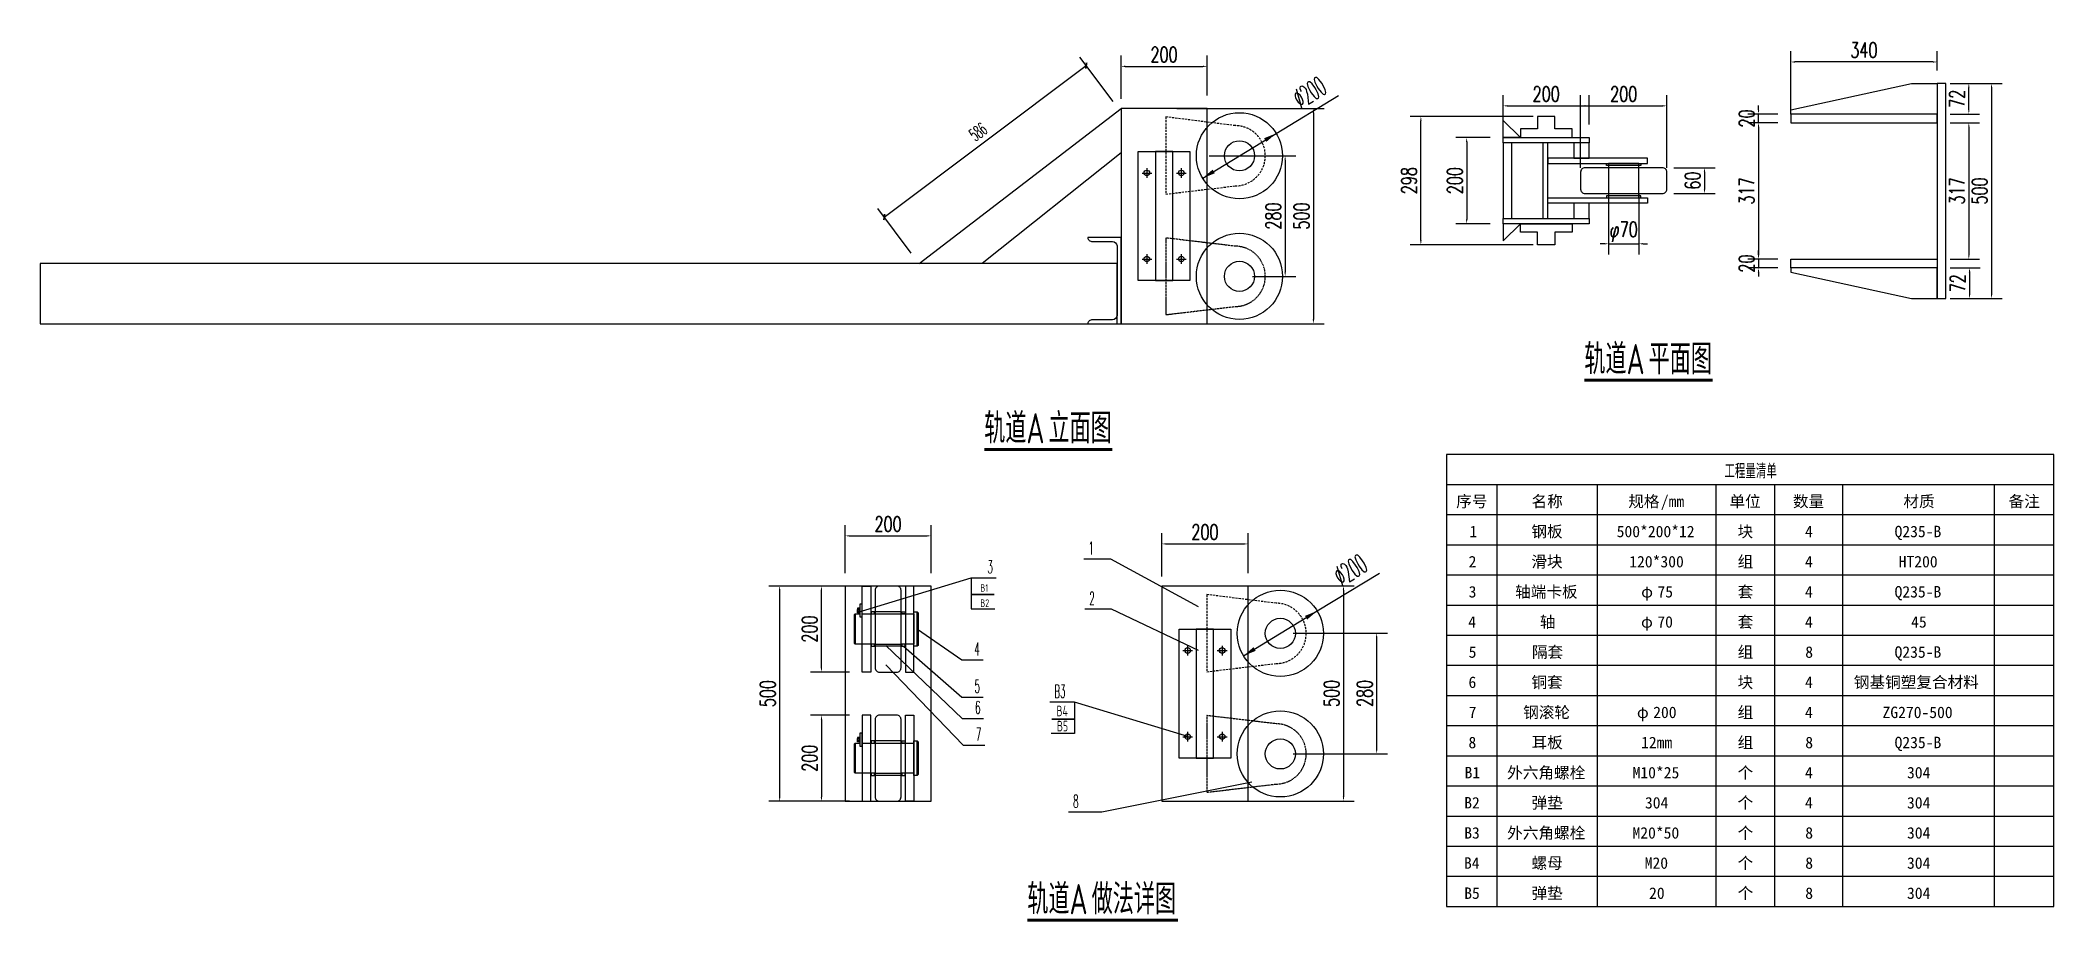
# Model space of a CAD drawing. Header units: millimetres. Extents: x -1443632 to -1307761, y 1430256 to 1527696.
# Drawn here: x -1432321 to -1427647, y 1506245 to 1508292 of the extents above; entities that cross this region are included whole.
import ezdxf

# ---------------------------------------------------------------- set-up
doc = ezdxf.new("R2010")
doc.units = ezdxf.units.MM
doc.header["$LTSCALE"] = 10
doc.linetypes.add('DASH', pattern=[0.35, 0.25, -0.1])
doc.linetypes.add('DASHED', pattern=[0.75, 0.5, -0.25])
doc.layers.get('0').update_dxf_attribs({"linetype": 'CONTINUOUS'})
doc.layers.get('DEFPOINTS').update_dxf_attribs({"linetype": 'CONTINUOUS'})
for name, color, linetype in [('PUB_DIM', 3, 'CONTINUOUS'), ('PUB_TEXT', 7, 'CONTINUOUS'), ('W-STEEL_FRAME钢架', 3, 'CONTINUOUS'), ('W-STEEL_KEEL钢龙骨', 5, 'CONTINUOUS'), ('W-WOOD_FLOOR木地板', 30, 'CONTINUOUS'), ('WALL', 9, 'CONTINUOUS'), ('景-通用-文字', 7, 'CONTINUOUS'), ('钢', 172, 'CONTINUOUS')]:
    doc.layers.add(name, color=color, linetype=linetype)
doc.styles.add('_TCH_DIM', font='SIMPLEX.shx', dxfattribs={"width": 0.7, "bigfont": 'GBCBIG.shx'})
doc.styles.add('_TCH_DIM_T3', font='SIMPLEX.shx', dxfattribs={"width": 0.494118, "bigfont": 'GBCBIG.shx'})
doc.styles.add('_TCH_TAB', font='SIMPLEX', dxfattribs={"bigfont": 'GBCBIG'})
doc.styles.get("Standard").update_dxf_attribs({"font": 'tssdeng.shx', "width": 0.7, "bigfont": 'hztxt.shx'})
doc.styles.add('STANDARD_T3', font='simplex.shx', dxfattribs={"width": 0.7, "bigfont": 'gbcbig.shx'})
doc.styles.add('图框', font='')
doc.styles.get('图框').set_extended_font_data('SimSun')
doc.dimstyles.new('_TCH_ARCH&&10', dxfattribs={"dimtxt": 29.75, "dimasz": 10, "dimexe": 25, "dimexo": 30, "dimgap": 12.625, "dimtad": 1, "dimdec": 0, "dimzin": 0, "dimdsep": 46, "dimtxsty": '_TCH_DIM_T3', "dimblk": 'ARCHTICK', "dimcen": 0.09, "dimclrt": 7, "dimazin": 2, "dimtfac": 1, "dimtdec": 0, "dimtix": 1, "dimtmove": 2, "dimatfit": 3, "dimfxl": 0, "dimtolj": 1, "dimtzin": 0, "dimarcsym": 0})
doc.dimstyles.new('W&&10', dxfattribs={"dimtxt": 35, "dimasz": 10, "dimexe": 25, "dimexo": 30, "dimgap": 10, "dimtad": 1, "dimdec": 0, "dimzin": 0, "dimdsep": 46, "dimtxsty": 'STANDARD_T3', "dimcen": 0.09, "dimclrd": 1, "dimclre": 1, "dimclrt": 7, "dimazin": 2, "dimtfac": 1, "dimtdec": 0, "dimtix": 1, "dimtmove": 2, "dimatfit": 3, "dimfxl": 0, "dimtolj": 1, "dimtzin": 0, "dimarcsym": 0})

msp = doc.modelspace()

# ---------------------------------------------------------------- texts
at = {"layer": 'PUB_TEXT', "color": 7, "width": 0.7}
for s, p in [('轨道', (-1428736.7, 1507516.7)), ('A', (-1428638.7, 1507516.7)), ('平面图', (-1428587.4, 1507516.7)), ('轨道', (-1430130, 1507356.2)), ('A', (-1430032, 1507356.2)), ('立面图', (-1429980.7, 1507356.2)), ('轨道', (-1430029.9, 1506262.5)), ('A', (-1429931.9, 1506262.5)), ('做法详图', (-1429880.5, 1506262.5))]:
    msp.add_text(s, height=70, dxfattribs=at).set_placement(p)
at = {"layer": 'PUB_TEXT', "color": 7, "style": '_TCH_DIM', "width": 0.494118}
for s, p in [('1', (-1429887.9, 1507097.8)), ('2', (-1429886, 1506981.4)), ('4', (-1430153.1, 1506863.5)), ('5', (-1430152.4, 1506776.9)), ('6', (-1430151.2, 1506727.9)), ('7', (-1430149.2, 1506665.7)), ('8', (-1429923.6, 1506510))]:
    msp.add_text(s, height=29.8, dxfattribs=at).set_placement(p)
at = {"layer": 'W-WOOD_FLOOR木地板', "color": 7, "style": '_TCH_DIM', "width": 0.494118}
for p in [(-1429395.3, 1508132.8), (-1429300.4, 1507023.5)]:
    msp.add_text('%%c200', height=44.62, rotation=31.3485, dxfattribs=at).set_placement(p)
at = {"layer": '景-通用-文字'}
for s, height, style, p in [('工程量清单', 33.76, '_TCH_TAB', (-1428411.4, 1507274.6)), ('序号', 26.58, '图框', (-1429034.1, 1507208.1)), ('名称', 26.58, '图框', (-1428859.3, 1507208.1)), ('规格', 26.58, '图框', (-1428634.8, 1507208.1)), ('/mm', 26.58, '图框', (-1428559.2, 1507208.1)), ('单位', 26.58, '图框', (-1428399.7, 1507208.1)), ('数量', 26.58, '图框', (-1428252.4, 1507208.1)), ('材质', 26.58, '图框', (-1427995.9, 1507208.1)), ('备注', 26.58, '图框', (-1427751.9, 1507208.1)), ('1', 26.6, '图框', (-1429003.5, 1507138.1)), ('钢板', 26.58, '图框', (-1428859.7, 1507138.1)), ('500*200*12', 26.58, '图框', (-1428661.6, 1507138.1)), ('块', 26.6, '图框', (-1428381, 1507138.1)), ('4', 26.6, '图框', (-1428224.4, 1507138.1)), ('Q235-B', 26.58, '图框', (-1428016.5, 1507138.1)), ('2', 26.6, '图框', (-1429005.4, 1507068.1)), ('滑块', 26.58, '图框', (-1428859.7, 1507068.1)), ('120*300', 26.58, '图框', (-1428632.4, 1507068.1)), ('组', 26.6, '图框', (-1428380.8, 1507068.1)), ('4', 26.6, '图框', (-1428224.4, 1507068.1)), ('HT200', 26.58, '图框', (-1428006.9, 1507068.1)), ('3', 26.6, '图框', (-1429005.3, 1506998.1)), ('轴端卡板', 26.58, '图框', (-1428897.4, 1506998.1)), ('φ', 26.6, '图框', (-1428604.8, 1506998.1)), ('75', 26.58, '图框', (-1428567, 1506998.1)), ('套', 26.6, '图框', (-1428380.7, 1506998.1)), ('4', 26.6, '图框', (-1428224.4, 1506998.1)), ('Q235-B', 26.58, '图框', (-1428016.5, 1506998.1)), ('4', 26.6, '图框', (-1429006.3, 1506928.1)), ('轴', 26.6, '图框', (-1428840.1, 1506928.1)), ('φ', 26.6, '图框', (-1428605.1, 1506928.1)), ('70', 26.58, '图框', (-1428567.2, 1506928.1)), ('套', 26.6, '图框', (-1428380.7, 1506928.1)), ('4', 26.6, '图框', (-1428224.4, 1506928.1)), ('45', 26.58, '图框', (-1427978.1, 1506928.1)), ('5', 26.6, '图框', (-1429005.3, 1506858.1)), ('隔套', 26.58, '图框', (-1428858.4, 1506858.1)), ('组', 26.6, '图框', (-1428380.8, 1506858.1)), ('8', 26.6, '图框', (-1428223.8, 1506858.1)), ('Q235-B', 26.58, '图框', (-1428016.5, 1506858.1)), ('6', 26.6, '图框', (-1429005.7, 1506788.1)), ('铜套', 26.58, '图框', (-1428859.5, 1506788.1)), ('块', 26.6, '图框', (-1428381, 1506788.1)), ('4', 26.6, '图框', (-1428224.4, 1506788.1)), ('钢基铜塑复合材料', 26.58, '图框', (-1428111, 1506788.1)), ('7', 26.6, '图框', (-1429005.3, 1506718.1)), ('钢滚轮', 26.58, '图框', (-1428878.7, 1506718.1)), ('φ', 26.6, '图框', (-1428614.7, 1506718.1)), ('200', 26.58, '图框', (-1428576.9, 1506718.1)), ('组', 26.6, '图框', (-1428380.8, 1506718.1)), ('4', 26.6, '图框', (-1428224.4, 1506718.1)), ('ZG270-500', 26.58, '图框', (-1428044.4, 1506718.1)), ('8', 26.6, '图框', (-1429005.7, 1506648.1)), ('耳板', 26.58, '图框', (-1428859.4, 1506648.1)), ('12mm', 26.58, '图框', (-1428605, 1506648.1)), ('组', 26.6, '图框', (-1428380.8, 1506648.1)), ('8', 26.6, '图框', (-1428223.8, 1506648.1)), ('Q235-B', 26.58, '图框', (-1428016.5, 1506648.1)), ('B1', 26.58, '图框', (-1429014.8, 1506578.1)), ('外六角螺栓', 26.58, '图框', (-1428915.9, 1506578.1)), ('M10*25', 26.58, '图框', (-1428624.7, 1506578.1)), ('个', 26.6, '图框', (-1428380.9, 1506578.1)), ('4', 26.6, '图框', (-1428224.4, 1506578.1)), ('304', 26.58, '图框', (-1427987.6, 1506578.1)), ('B2', 26.58, '图框', (-1429015.6, 1506508.1)), ('弹垫', 26.58, '图框', (-1428859.2, 1506508.1)), ('304', 26.58, '图框', (-1428596, 1506508.1)), ('个', 26.6, '图框', (-1428380.9, 1506508.1)), ('4', 26.6, '图框', (-1428224.4, 1506508.1)), ('304', 26.58, '图框', (-1427987.6, 1506508.1)), ('B3', 26.58, '图框', (-1429015.6, 1506438.1)), ('外六角螺栓', 26.58, '图框', (-1428915.9, 1506438.1)), ('M20*50', 26.58, '图框', (-1428624.9, 1506438.1)), ('个', 26.6, '图框', (-1428380.9, 1506438.1)), ('8', 26.6, '图框', (-1428223.8, 1506438.1)), ('304', 26.58, '图框', (-1427987.6, 1506438.1)), ('B4', 26.58, '图框', (-1429016.1, 1506368.1)), ('螺母', 26.58, '图框', (-1428859.3, 1506368.1)), ('M20', 26.58, '图框', (-1428596.6, 1506368.1)), ('个', 26.6, '图框', (-1428380.9, 1506368.1)), ('8', 26.6, '图框', (-1428223.8, 1506368.1)), ('304', 26.58, '图框', (-1427987.6, 1506368.1)), ('B5', 26.58, '图框', (-1429015.6, 1506298.1)), ('弹垫', 26.58, '图框', (-1428859.2, 1506298.1)), ('20', 26.58, '图框', (-1428586.4, 1506298.1)), ('个', 26.6, '图框', (-1428380.9, 1506298.1)), ('8', 26.6, '图框', (-1428223.8, 1506298.1)), ('304', 26.58, '图框', (-1427987.6, 1506298.1))]:
    msp.add_text(s, height=height, dxfattribs=dict(at, style=style)).set_placement(p)

# ---------------------------------------------------------------- blocks, each defined once
blk = doc.blocks.new('*D657')
at = {"layer": 'DEFPOINTS', "color": 0, "transparency": 16777216}
for p in [(-1429612.4, 1508231.7), (-1429812.4, 1508125.9), (-1429612.4, 1508134)]:
    blk.add_point(p, dxfattribs=at)
at = {"layer": 'PUB_DIM', "color": 1, "lineweight": -2, "transparency": 16777216}
for p, q in [((-1429812.4, 1508155.9), (-1429812.4, 1508256.7)), ((-1429802.4, 1508231.7), (-1429622.4, 1508231.7)), ((-1429612.4, 1508164), (-1429612.4, 1508256.7))]:
    blk.add_line(p, q, dxfattribs=at)
at = {"layer": 'PUB_DIM', "color": 1, "transparency": 16777216}
for points in [[(-1429802.4, 1508233.4), (-1429802.4, 1508230.1), (-1429812.4, 1508231.7)], [(-1429622.4, 1508233.4), (-1429622.4, 1508230.1), (-1429612.4, 1508231.7)]]:
    blk.add_solid(points, dxfattribs=at)
at = {"layer": 'PUB_DIM', "color": 7, "transparency": 16777216, "insert": (-1429712.4, 1508259.2), "char_height": 35, "attachment_point": 5, "style": 'STANDARD_T3'}
blk.add_mtext('\\A1;200', dxfattribs=at)
blk = doc.blocks.new('*D553')
at = {"layer": 'DEFPOINTS', "color": 0, "transparency": 16777216}
for p in [(-1429712.4, 1508134), (-1429712.4, 1507634), (-1429365.8, 1507634)]:
    blk.add_point(p, dxfattribs=at)
at = {"layer": 'PUB_DIM', "color": 1, "lineweight": -2, "transparency": 16777216}
for p, q in [((-1429682.4, 1508134), (-1429340.8, 1508134)), ((-1429365.8, 1508124), (-1429365.8, 1507644)), ((-1429682.4, 1507634), (-1429340.8, 1507634))]:
    blk.add_line(p, q, dxfattribs=at)
at = {"layer": 'PUB_DIM', "color": 1, "transparency": 16777216}
for points in [[(-1429367.4, 1508124), (-1429364.1, 1508124), (-1429365.8, 1508134)], [(-1429367.4, 1507644), (-1429364.1, 1507644), (-1429365.8, 1507634)]]:
    blk.add_solid(points, dxfattribs=at)
at = {"layer": 'PUB_DIM', "color": 7, "transparency": 16777216, "insert": (-1429393.3, 1507884), "char_height": 35, "attachment_point": 5, "rotation": 90, "style": 'STANDARD_T3'}
blk.add_mtext('\\A1;500', dxfattribs=at)
blk = doc.blocks.new('*D554')
at = {"layer": 'DEFPOINTS', "color": 0, "transparency": 16777216}
for p in [(-1428725.3, 1508140), (-1428925.3, 1508066.3), (-1428725.3, 1508066.3)]:
    blk.add_point(p, dxfattribs=at)
at = {"layer": 'PUB_DIM', "color": 1, "lineweight": -2, "transparency": 16777216}
for p, q in [((-1428925.3, 1508096.3), (-1428925.3, 1508165)), ((-1428915.3, 1508140), (-1428735.3, 1508140)), ((-1428725.3, 1508096.3), (-1428725.3, 1508165))]:
    blk.add_line(p, q, dxfattribs=at)
at = {"layer": 'PUB_DIM', "color": 1, "transparency": 16777216}
for points in [[(-1428915.3, 1508141.7), (-1428915.3, 1508138.3), (-1428925.3, 1508140)], [(-1428735.3, 1508141.7), (-1428735.3, 1508138.3), (-1428725.3, 1508140)]]:
    blk.add_solid(points, dxfattribs=at)
at = {"layer": 'PUB_DIM', "color": 7, "transparency": 16777216, "insert": (-1428825.3, 1508167.5), "char_height": 35, "attachment_point": 5, "style": 'STANDARD_T3'}
blk.add_mtext('\\A1;200', dxfattribs=at)
blk = doc.blocks.new('*D555')
at = {"layer": 'DEFPOINTS', "color": 0, "transparency": 16777216}
for p in [(-1428925.3, 1508066.3), (-1429009.9, 1507866.3), (-1428925.3, 1507866.3)]:
    blk.add_point(p, dxfattribs=at)
at = {"layer": 'PUB_DIM', "color": 1, "lineweight": -2, "transparency": 16777216}
for p, q in [((-1428955.3, 1508066.3), (-1429034.9, 1508066.3)), ((-1429009.9, 1508056.3), (-1429009.9, 1507876.3)), ((-1428955.3, 1507866.3), (-1429034.9, 1507866.3))]:
    blk.add_line(p, q, dxfattribs=at)
at = {"layer": 'PUB_DIM', "color": 1, "transparency": 16777216}
for points in [[(-1429011.6, 1508056.3), (-1429008.3, 1508056.3), (-1429009.9, 1508066.3)], [(-1429011.6, 1507876.3), (-1429008.3, 1507876.3), (-1429009.9, 1507866.3)]]:
    blk.add_solid(points, dxfattribs=at)
at = {"layer": 'PUB_DIM', "color": 7, "transparency": 16777216, "insert": (-1429037.4, 1507966.3), "char_height": 35, "attachment_point": 5, "rotation": 90, "style": 'STANDARD_T3'}
blk.add_mtext('\\A1;200', dxfattribs=at)
blk = doc.blocks.new('*D556')
at = {"layer": 'DEFPOINTS', "color": 0, "transparency": 16777216}
for p in [(-1428257.7, 1508100.7), (-1428332.4, 1507783.7), (-1428257.7, 1507783.7)]:
    blk.add_point(p, dxfattribs=at)
at = {"layer": 'PUB_DIM', "color": 1, "lineweight": -2, "transparency": 16777216}
for p, q in [((-1428287.7, 1508100.7), (-1428357.4, 1508100.7)), ((-1428332.4, 1508090.7), (-1428332.4, 1507793.7)), ((-1428287.7, 1507783.7), (-1428357.4, 1507783.7))]:
    blk.add_line(p, q, dxfattribs=at)
at = {"layer": 'PUB_DIM', "color": 1, "transparency": 16777216}
for points in [[(-1428334, 1508090.7), (-1428330.7, 1508090.7), (-1428332.4, 1508100.7)], [(-1428334, 1507793.7), (-1428330.7, 1507793.7), (-1428332.4, 1507783.7)]]:
    blk.add_solid(points, dxfattribs=at)
at = {"layer": 'PUB_DIM', "color": 7, "transparency": 16777216, "insert": (-1428359.9, 1507942.2), "char_height": 35, "attachment_point": 5, "rotation": 90, "style": 'STANDARD_T3'}
blk.add_mtext('\\A1;317', dxfattribs=at)
blk = doc.blocks.new('*D658')
at = {"layer": 'DEFPOINTS', "color": 0, "transparency": 16777216}
for p in [(-1427897.5, 1508192.2), (-1427907.5, 1507692.2), (-1427791.4, 1507692.2)]:
    blk.add_point(p, dxfattribs=at)
at = {"layer": 'PUB_DIM', "color": 1, "lineweight": -2, "transparency": 16777216}
for p, q in [((-1427867.5, 1508192.2), (-1427766.4, 1508192.2)), ((-1427791.4, 1508182.2), (-1427791.4, 1507702.2)), ((-1427877.5, 1507692.2), (-1427766.4, 1507692.2))]:
    blk.add_line(p, q, dxfattribs=at)
at = {"layer": 'PUB_DIM', "color": 1, "transparency": 16777216}
for points in [[(-1427793, 1508182.2), (-1427789.7, 1508182.2), (-1427791.4, 1508192.2)], [(-1427793, 1507702.2), (-1427789.7, 1507702.2), (-1427791.4, 1507692.2)]]:
    blk.add_solid(points, dxfattribs=at)
at = {"layer": 'PUB_DIM', "color": 7, "transparency": 16777216, "insert": (-1427818.9, 1507942.2), "char_height": 35, "attachment_point": 5, "rotation": 90, "style": 'STANDARD_T3'}
blk.add_mtext('\\A1;500', dxfattribs=at)
blk = doc.blocks.new('*D557')
at = {"layer": 'DEFPOINTS', "color": 0, "transparency": 16777216}
for p in [(-1428257.7, 1508241.9), (-1427917.5, 1508192.2), (-1428257.7, 1508100.7)]:
    blk.add_point(p, dxfattribs=at)
at = {"layer": 'PUB_DIM', "color": 1, "lineweight": -2, "transparency": 16777216}
for p, q in [((-1428257.7, 1508130.7), (-1428257.7, 1508266.9)), ((-1427917.5, 1508222.2), (-1427917.5, 1508266.9)), ((-1427927.5, 1508241.9), (-1428247.7, 1508241.9))]:
    blk.add_line(p, q, dxfattribs=at)
at = {"layer": 'PUB_DIM', "color": 1, "transparency": 16777216}
for points in [[(-1428247.7, 1508243.5), (-1428247.7, 1508240.2), (-1428257.7, 1508241.9)], [(-1427927.5, 1508243.5), (-1427927.5, 1508240.2), (-1427917.5, 1508241.9)]]:
    blk.add_solid(points, dxfattribs=at)
at = {"layer": 'PUB_DIM', "color": 7, "transparency": 16777216, "insert": (-1428087.6, 1508269.4), "char_height": 35, "attachment_point": 5, "style": 'STANDARD_T3'}
blk.add_mtext('\\A1;340', dxfattribs=at)
blk = doc.blocks.new('*D659')
at = {"layer": 'DEFPOINTS', "color": 0, "transparency": 16777216}
for p in [(-1428332.4, 1508120.7), (-1428257.7, 1508120.7), (-1428257.7, 1508100.7)]:
    blk.add_point(p, dxfattribs=at)
at = {"layer": 'PUB_DIM', "color": 1, "lineweight": -2, "transparency": 16777216}
for p, q in [((-1428332.4, 1508130.7), (-1428332.4, 1508140.7)), ((-1428287.7, 1508120.7), (-1428357.4, 1508120.7)), ((-1428287.7, 1508100.7), (-1428357.4, 1508100.7)), ((-1428332.4, 1508100.7), (-1428332.4, 1508120.7)), ((-1428332.4, 1508090.7), (-1428332.4, 1508080.7))]:
    blk.add_line(p, q, dxfattribs=at)
at = {"layer": 'PUB_DIM', "color": 1, "transparency": 16777216}
for points in [[(-1428334, 1508130.7), (-1428330.7, 1508130.7), (-1428332.4, 1508120.7)], [(-1428334, 1508090.7), (-1428330.7, 1508090.7), (-1428332.4, 1508100.7)]]:
    blk.add_solid(points, dxfattribs=at)
at = {"layer": 'PUB_DIM', "color": 7, "transparency": 16777216, "insert": (-1428359.9, 1508110.7), "char_height": 35, "attachment_point": 5, "rotation": 90, "style": 'STANDARD_T3'}
blk.add_mtext('\\A1;20', dxfattribs=at)
blk = doc.blocks.new('*D558')
at = {"layer": 'DEFPOINTS', "color": 0, "transparency": 16777216}
for p in [(-1428332.4, 1507763.7), (-1428257.7, 1507783.7), (-1428257.7, 1507763.7)]:
    blk.add_point(p, dxfattribs=at)
at = {"layer": 'PUB_DIM', "color": 1, "lineweight": -2, "transparency": 16777216}
for p, q in [((-1428332.4, 1507793.7), (-1428332.4, 1507803.7)), ((-1428287.7, 1507783.7), (-1428357.4, 1507783.7)), ((-1428287.7, 1507763.7), (-1428357.4, 1507763.7)), ((-1428332.4, 1507783.7), (-1428332.4, 1507763.7)), ((-1428332.4, 1507753.7), (-1428332.4, 1507743.7))]:
    blk.add_line(p, q, dxfattribs=at)
at = {"layer": 'PUB_DIM', "color": 1, "transparency": 16777216}
for points in [[(-1428334, 1507793.7), (-1428330.7, 1507793.7), (-1428332.4, 1507783.7)], [(-1428334, 1507753.7), (-1428330.7, 1507753.7), (-1428332.4, 1507763.7)]]:
    blk.add_solid(points, dxfattribs=at)
at = {"layer": 'PUB_DIM', "color": 7, "transparency": 16777216, "insert": (-1428359.9, 1507773.7), "char_height": 35, "attachment_point": 5, "rotation": 90, "style": 'STANDARD_T3'}
blk.add_mtext('\\A1;20', dxfattribs=at)
blk = doc.blocks.new('*D660')
at = {"layer": 'DEFPOINTS', "color": 0, "transparency": 16777216}
for p in [(-1428545.3, 1508140), (-1428745.3, 1507966.3), (-1428545.3, 1507966.3)]:
    blk.add_point(p, dxfattribs=at)
at = {"layer": 'PUB_DIM', "color": 1, "lineweight": -2, "transparency": 16777216}
for p, q in [((-1428745.3, 1507996.3), (-1428745.3, 1508165)), ((-1428735.3, 1508140), (-1428555.3, 1508140)), ((-1428545.3, 1507996.3), (-1428545.3, 1508165))]:
    blk.add_line(p, q, dxfattribs=at)
at = {"layer": 'PUB_DIM', "color": 1, "transparency": 16777216}
for points in [[(-1428735.3, 1508141.7), (-1428735.3, 1508138.3), (-1428745.3, 1508140)], [(-1428555.3, 1508141.7), (-1428555.3, 1508138.3), (-1428545.3, 1508140)]]:
    blk.add_solid(points, dxfattribs=at)
at = {"layer": 'PUB_DIM', "color": 7, "transparency": 16777216, "insert": (-1428645.3, 1508167.5), "char_height": 35, "attachment_point": 5, "style": 'STANDARD_T3'}
blk.add_mtext('\\A1;200', dxfattribs=at)
blk = doc.blocks.new('*D661')
at = {"layer": 'DEFPOINTS', "color": 0, "transparency": 16777216}
for p in [(-1428680.3, 1507966.3), (-1428610.3, 1507966.3), (-1428610.3, 1507819.6)]:
    blk.add_point(p, dxfattribs=at)
at = {"layer": 'PUB_DIM', "color": 1, "lineweight": -2, "transparency": 16777216}
for p, q in [((-1428680.3, 1507936.3), (-1428680.3, 1507794.6)), ((-1428610.3, 1507936.3), (-1428610.3, 1507794.6)), ((-1428690.3, 1507819.6), (-1428700.3, 1507819.6)), ((-1428680.3, 1507819.6), (-1428610.3, 1507819.6)), ((-1428600.3, 1507819.6), (-1428590.3, 1507819.6))]:
    blk.add_line(p, q, dxfattribs=at)
at = {"layer": 'PUB_DIM', "color": 1, "transparency": 16777216}
for points in [[(-1428690.3, 1507821.3), (-1428690.3, 1507818), (-1428680.3, 1507819.6)], [(-1428600.3, 1507821.3), (-1428600.3, 1507818), (-1428610.3, 1507819.6)]]:
    blk.add_solid(points, dxfattribs=at)
at = {"layer": 'PUB_DIM', "color": 7, "transparency": 16777216, "insert": (-1428645.3, 1507847.1), "char_height": 35, "attachment_point": 5, "style": 'STANDARD_T3'}
blk.add_mtext('\\A1;φ70', dxfattribs=at)
blk = doc.blocks.new('*D559')
at = {"layer": 'DEFPOINTS', "color": 0, "transparency": 16777216}
for p in [(-1429637.4, 1508024), (-1429537.4, 1507744), (-1429431.3, 1507744)]:
    blk.add_point(p, dxfattribs=at)
at = {"layer": 'PUB_DIM', "color": 1, "lineweight": -2, "transparency": 16777216}
for p, q in [((-1429607.4, 1508024), (-1429406.3, 1508024)), ((-1429431.3, 1508014), (-1429431.3, 1507754)), ((-1429507.4, 1507744), (-1429406.3, 1507744))]:
    blk.add_line(p, q, dxfattribs=at)
at = {"layer": 'PUB_DIM', "color": 1, "transparency": 16777216}
for points in [[(-1429433, 1508014), (-1429429.7, 1508014), (-1429431.3, 1508024)], [(-1429433, 1507754), (-1429429.7, 1507754), (-1429431.3, 1507744)]]:
    blk.add_solid(points, dxfattribs=at)
at = {"layer": 'PUB_DIM', "color": 7, "transparency": 16777216, "insert": (-1429458.8, 1507884), "char_height": 35, "attachment_point": 5, "rotation": 90, "style": 'STANDARD_T3'}
blk.add_mtext('\\A1;280', dxfattribs=at)
blk = doc.blocks.new('*D635')
at = {"layer": 'DEFPOINTS', "color": 0, "transparency": 16777216}
for p in [(-1428559.1, 1507996.3), (-1428559.1, 1507936.3), (-1428457.8, 1507936.3)]:
    blk.add_point(p, dxfattribs=at)
at = {"layer": 'PUB_DIM', "color": 1, "lineweight": -2, "transparency": 16777216}
for p, q in [((-1428529.1, 1507996.3), (-1428432.8, 1507996.3)), ((-1428457.8, 1507986.3), (-1428457.8, 1507946.3)), ((-1428529.1, 1507936.3), (-1428432.8, 1507936.3))]:
    blk.add_line(p, q, dxfattribs=at)
at = {"layer": 'PUB_DIM', "color": 1, "transparency": 16777216}
for points in [[(-1428459.4, 1507986.3), (-1428456.1, 1507986.3), (-1428457.8, 1507996.3)], [(-1428459.4, 1507946.3), (-1428456.1, 1507946.3), (-1428457.8, 1507936.3)]]:
    blk.add_solid(points, dxfattribs=at)
at = {"layer": 'PUB_DIM', "color": 7, "transparency": 16777216, "insert": (-1428485.3, 1507966.3), "char_height": 35, "attachment_point": 5, "rotation": 90, "style": 'STANDARD_T3'}
blk.add_mtext('\\A1;60', dxfattribs=at)
blk = doc.blocks.new('*D636')
at = {"layer": 'DEFPOINTS', "color": 0, "transparency": 16777216}
for p in [(-1430253.1, 1507141.3), (-1430453.1, 1507024.8), (-1430253.1, 1507024.8)]:
    blk.add_point(p, dxfattribs=at)
at = {"layer": 'PUB_DIM', "color": 1, "lineweight": -2, "transparency": 16777216}
for p, q in [((-1430453.1, 1507054.8), (-1430453.1, 1507166.3)), ((-1430443.1, 1507141.3), (-1430263.1, 1507141.3)), ((-1430253.1, 1507054.8), (-1430253.1, 1507166.3))]:
    blk.add_line(p, q, dxfattribs=at)
at = {"layer": 'PUB_DIM', "color": 1, "transparency": 16777216}
for points in [[(-1430443.1, 1507142.9), (-1430443.1, 1507139.6), (-1430453.1, 1507141.3)], [(-1430263.1, 1507142.9), (-1430263.1, 1507139.6), (-1430253.1, 1507141.3)]]:
    blk.add_solid(points, dxfattribs=at)
at = {"layer": 'PUB_DIM', "color": 7, "transparency": 16777216, "insert": (-1430353.1, 1507168.8), "char_height": 35, "attachment_point": 5, "style": 'STANDARD_T3'}
blk.add_mtext('\\A1;200', dxfattribs=at)
blk = doc.blocks.new('*D637')
at = {"layer": 'DEFPOINTS', "color": 0, "transparency": 16777216}
for p in [(-1430453.1, 1507024.8), (-1430604.9, 1506524.8), (-1430453.1, 1506524.8)]:
    blk.add_point(p, dxfattribs=at)
at = {"layer": 'PUB_DIM', "color": 1, "lineweight": -2, "transparency": 16777216}
for p, q in [((-1430483.1, 1507024.8), (-1430629.9, 1507024.8)), ((-1430604.9, 1507014.8), (-1430604.9, 1506534.8)), ((-1430483.1, 1506524.8), (-1430629.9, 1506524.8))]:
    blk.add_line(p, q, dxfattribs=at)
at = {"layer": 'PUB_DIM', "color": 1, "transparency": 16777216}
for points in [[(-1430606.6, 1507014.8), (-1430603.2, 1507014.8), (-1430604.9, 1507024.8)], [(-1430606.6, 1506534.8), (-1430603.2, 1506534.8), (-1430604.9, 1506524.8)]]:
    blk.add_solid(points, dxfattribs=at)
at = {"layer": 'PUB_DIM', "color": 7, "transparency": 16777216, "insert": (-1430632.4, 1506774.8), "char_height": 35, "attachment_point": 5, "rotation": 90, "style": 'STANDARD_T3'}
blk.add_mtext('\\A1;500', dxfattribs=at)
blk = doc.blocks.new('*D638')
at = {"layer": 'DEFPOINTS', "color": 0, "transparency": 16777216}
for p in [(-1430413.1, 1506724.8), (-1430507.9, 1506524.8), (-1430413.1, 1506524.8)]:
    blk.add_point(p, dxfattribs=at)
at = {"layer": 'PUB_DIM', "color": 1, "lineweight": -2, "transparency": 16777216}
for p, q in [((-1430443.1, 1506724.8), (-1430532.9, 1506724.8)), ((-1430507.9, 1506714.8), (-1430507.9, 1506534.8)), ((-1430443.1, 1506524.8), (-1430532.9, 1506524.8))]:
    blk.add_line(p, q, dxfattribs=at)
at = {"layer": 'PUB_DIM', "color": 1, "transparency": 16777216}
for points in [[(-1430509.5, 1506714.8), (-1430506.2, 1506714.8), (-1430507.9, 1506724.8)], [(-1430509.5, 1506534.8), (-1430506.2, 1506534.8), (-1430507.9, 1506524.8)]]:
    blk.add_solid(points, dxfattribs=at)
at = {"layer": 'PUB_DIM', "color": 7, "transparency": 16777216, "insert": (-1430535.4, 1506624.8), "char_height": 35, "attachment_point": 5, "rotation": 90, "style": 'STANDARD_T3'}
blk.add_mtext('\\A1;200', dxfattribs=at)
blk = doc.blocks.new('*D639')
at = {"layer": 'DEFPOINTS', "color": 0, "transparency": 16777216}
for p in [(-1430507.9, 1507024.8), (-1430413.1, 1507024.8), (-1430413.1, 1506824.8)]:
    blk.add_point(p, dxfattribs=at)
at = {"layer": 'PUB_DIM', "color": 1, "lineweight": -2, "transparency": 16777216}
for p, q in [((-1430443.1, 1507024.8), (-1430532.9, 1507024.8)), ((-1430507.9, 1506834.8), (-1430507.9, 1507014.8)), ((-1430443.1, 1506824.8), (-1430532.9, 1506824.8))]:
    blk.add_line(p, q, dxfattribs=at)
at = {"layer": 'PUB_DIM', "color": 1, "transparency": 16777216}
for points in [[(-1430509.5, 1507014.8), (-1430506.2, 1507014.8), (-1430507.9, 1507024.8)], [(-1430509.5, 1506834.8), (-1430506.2, 1506834.8), (-1430507.9, 1506824.8)]]:
    blk.add_solid(points, dxfattribs=at)
at = {"layer": 'PUB_DIM', "color": 7, "transparency": 16777216, "insert": (-1430535.4, 1506924.8), "char_height": 35, "attachment_point": 5, "rotation": 90, "style": 'STANDARD_T3'}
blk.add_mtext('\\A1;200', dxfattribs=at)
blk = doc.blocks.new('*D540')
at = {"layer": 'DEFPOINTS', "color": 0, "transparency": 16777216}
for p in [(-1427917.5, 1508100.7), (-1427917.5, 1507783.7), (-1427844.1, 1507783.7)]:
    blk.add_point(p, dxfattribs=at)
at = {"layer": 'PUB_DIM', "color": 1, "lineweight": -2, "transparency": 16777216}
for p, q in [((-1427887.5, 1508100.7), (-1427819.1, 1508100.7)), ((-1427844.1, 1508090.7), (-1427844.1, 1507793.7)), ((-1427887.5, 1507783.7), (-1427819.1, 1507783.7))]:
    blk.add_line(p, q, dxfattribs=at)
at = {"layer": 'PUB_DIM', "color": 1, "transparency": 16777216}
for points in [[(-1427845.7, 1508090.7), (-1427842.4, 1508090.7), (-1427844.1, 1508100.7)], [(-1427845.7, 1507793.7), (-1427842.4, 1507793.7), (-1427844.1, 1507783.7)]]:
    blk.add_solid(points, dxfattribs=at)
at = {"layer": 'PUB_DIM', "color": 7, "transparency": 16777216, "insert": (-1427871.6, 1507942.2), "char_height": 35, "attachment_point": 5, "rotation": 90, "style": 'STANDARD_T3'}
blk.add_mtext('\\A1;317', dxfattribs=at)
blk = doc.blocks.new('*D610')
at = {"layer": 'DEFPOINTS', "color": 0, "transparency": 16777216}
for p in [(-1429517.5, 1507122.5), (-1429717.5, 1507016.6), (-1429517.5, 1507024.8)]:
    blk.add_point(p, dxfattribs=at)
at = {"layer": 'PUB_DIM', "color": 1, "lineweight": -2, "transparency": 16777216}
for p, q in [((-1429717.5, 1507046.6), (-1429717.5, 1507147.5)), ((-1429517.5, 1507054.8), (-1429517.5, 1507147.5)), ((-1429707.5, 1507122.5), (-1429527.5, 1507122.5))]:
    blk.add_line(p, q, dxfattribs=at)
at = {"layer": 'PUB_DIM', "color": 1, "transparency": 16777216}
for points in [[(-1429707.5, 1507124.2), (-1429707.5, 1507120.8), (-1429717.5, 1507122.5)], [(-1429527.5, 1507124.2), (-1429527.5, 1507120.8), (-1429517.5, 1507122.5)]]:
    blk.add_solid(points, dxfattribs=at)
at = {"layer": 'PUB_DIM', "color": 7, "transparency": 16777216, "insert": (-1429617.5, 1507150), "char_height": 35, "attachment_point": 5, "style": 'STANDARD_T3'}
blk.add_mtext('\\A1;200', dxfattribs=at)
blk = doc.blocks.new('*D523')
at = {"layer": 'DEFPOINTS', "color": 0, "transparency": 16777216}
for p in [(-1429617.5, 1507025.3), (-1429617.5, 1506525.3), (-1429295.9, 1506525.3)]:
    blk.add_point(p, dxfattribs=at)
at = {"layer": 'PUB_DIM', "color": 1, "lineweight": -2, "transparency": 16777216}
for p, q in [((-1429587.5, 1507025.3), (-1429270.9, 1507025.3)), ((-1429295.9, 1507015.3), (-1429295.9, 1506535.3)), ((-1429587.5, 1506525.3), (-1429270.9, 1506525.3))]:
    blk.add_line(p, q, dxfattribs=at)
at = {"layer": 'PUB_DIM', "color": 1, "transparency": 16777216}
for points in [[(-1429297.5, 1507015.3), (-1429294.2, 1507015.3), (-1429295.9, 1507025.3)], [(-1429297.5, 1506535.3), (-1429294.2, 1506535.3), (-1429295.9, 1506525.3)]]:
    blk.add_solid(points, dxfattribs=at)
at = {"layer": 'PUB_DIM', "color": 7, "transparency": 16777216, "insert": (-1429323.4, 1506775.3), "char_height": 35, "attachment_point": 5, "rotation": 90, "style": 'STANDARD_T3'}
blk.add_mtext('\\A1;500', dxfattribs=at)
blk = doc.blocks.new('*D524')
at = {"layer": 'DEFPOINTS', "color": 0, "transparency": 16777216}
for p in [(-1429442.5, 1506915.3), (-1429442.5, 1506635.3), (-1429218.9, 1506635.3)]:
    blk.add_point(p, dxfattribs=at)
at = {"layer": 'PUB_DIM', "color": 1, "lineweight": -2, "transparency": 16777216}
for p, q in [((-1429412.5, 1506915.3), (-1429193.9, 1506915.3)), ((-1429218.9, 1506905.3), (-1429218.9, 1506645.3)), ((-1429412.5, 1506635.3), (-1429193.9, 1506635.3))]:
    blk.add_line(p, q, dxfattribs=at)
at = {"layer": 'PUB_DIM', "color": 1, "transparency": 16777216}
for points in [[(-1429220.5, 1506905.3), (-1429217.2, 1506905.3), (-1429218.9, 1506915.3)], [(-1429220.5, 1506645.3), (-1429217.2, 1506645.3), (-1429218.9, 1506635.3)]]:
    blk.add_solid(points, dxfattribs=at)
at = {"layer": 'PUB_DIM', "color": 7, "transparency": 16777216, "insert": (-1429246.4, 1506775.3), "char_height": 35, "attachment_point": 5, "rotation": 90, "style": 'STANDARD_T3'}
blk.add_mtext('\\A1;280', dxfattribs=at)
blk = doc.blocks.new('3')
at = {"layer": 'WALL', "color": 3}
for p, q in [((-320.2, -79.8), (-57.7, 0)), ((-57.7, 0), (0, 0))]:
    blk.add_line(p, q, dxfattribs=at)
blk.add_lwpolyline([(-57.7, 0), (-57.7, -39), (-5, -38.8), (-57.7, -39), (-57.7, -72.3), (-3.4, -72.3)], dxfattribs=at)
at = {"layer": 'PUB_TEXT', "color": 7, "style": '_TCH_DIM', "width": 0.494118}
blk.add_text('3', height=29.8, dxfattribs=at).set_placement((-20.3, 10.5))
at = {"layer": 'WALL', "color": 0, "width": 0.7}
for s, p in [('B1', (-36.9, -32.4)), ('B2', (-37, -67.5))]:
    blk.add_text(s, height=17.5, dxfattribs=at).set_placement(p)
blk = doc.blocks.new('B3')
at = {"layer": 'WALL', "color": 3}
for p, q in [((0, 0), (-57.7, 0)), ((262.5, -79.8), (0, 0))]:
    blk.add_line(p, q, dxfattribs=at)
blk.add_lwpolyline([(0, 0), (0, -39), (-52.7, -38.8), (0, -39), (0, -72.3), (-54.2, -72.3)], dxfattribs=at)
at = {"layer": 'PUB_TEXT', "color": 7, "style": '_TCH_DIM', "width": 0.494118}
blk.add_text('B3', height=29.75, dxfattribs=at).set_placement((-47.2, 10.5))
at = {"layer": 'WALL', "color": 0, "width": 0.7}
for s, p in [('B4', (-42.1, -32.4)), ('B5', (-41.1, -67.5))]:
    blk.add_text(s, height=24.5, dxfattribs=at).set_placement(p)
blk = doc.blocks.new('*D573')
at = {"layer": 'DEFPOINTS', "color": 0, "transparency": 16777216}
for p in [(-1429116.2, 1508115.3), (-1428825.3, 1508115.3), (-1428825.3, 1507817.3)]:
    blk.add_point(p, dxfattribs=at)
at = {"layer": 'PUB_DIM', "color": 1, "lineweight": -2, "transparency": 16777216}
for p, q in [((-1428855.3, 1508115.3), (-1429141.2, 1508115.3)), ((-1429116.2, 1507827.3), (-1429116.2, 1508105.3)), ((-1428855.3, 1507817.3), (-1429141.2, 1507817.3))]:
    blk.add_line(p, q, dxfattribs=at)
at = {"layer": 'PUB_DIM', "color": 1, "transparency": 16777216}
for points in [[(-1429117.9, 1508105.3), (-1429114.5, 1508105.3), (-1429116.2, 1508115.3)], [(-1429117.9, 1507827.3), (-1429114.5, 1507827.3), (-1429116.2, 1507817.3)]]:
    blk.add_solid(points, dxfattribs=at)
at = {"layer": 'PUB_DIM', "color": 7, "transparency": 16777216, "insert": (-1429143.7, 1507966.3), "char_height": 35, "attachment_point": 5, "rotation": 90, "style": 'STANDARD_T3'}
blk.add_mtext('\\A1;298', dxfattribs=at)
blk = doc.blocks.new('*D574')
at = {"layer": 'DEFPOINTS', "color": 0, "transparency": 16777216}
for p in [(-1427917.5, 1507763.7), (-1427917.5, 1507692.2), (-1427842.4, 1507692.2)]:
    blk.add_point(p, dxfattribs=at)
at = {"layer": 'PUB_DIM', "color": 1, "lineweight": -2, "transparency": 16777216}
for p, q in [((-1427887.5, 1507763.7), (-1427817.4, 1507763.7)), ((-1427842.4, 1507753.7), (-1427842.4, 1507702.2)), ((-1427887.5, 1507692.2), (-1427817.4, 1507692.2))]:
    blk.add_line(p, q, dxfattribs=at)
at = {"layer": 'PUB_DIM', "color": 1, "transparency": 16777216}
for points in [[(-1427844.1, 1507753.7), (-1427840.7, 1507753.7), (-1427842.4, 1507763.7)], [(-1427844.1, 1507702.2), (-1427840.7, 1507702.2), (-1427842.4, 1507692.2)]]:
    blk.add_solid(points, dxfattribs=at)
at = {"layer": 'PUB_DIM', "color": 7, "transparency": 16777216, "insert": (-1427869.9, 1507727.9), "char_height": 35, "attachment_point": 5, "rotation": 90, "style": 'STANDARD_T3'}
blk.add_mtext('\\A1;72', dxfattribs=at)
blk = doc.blocks.new('*D575')
at = {"layer": 'DEFPOINTS', "color": 0, "transparency": 16777216}
for p in [(-1427917.5, 1508192.2), (-1427844.1, 1508192.2), (-1427917.5, 1508120.7)]:
    blk.add_point(p, dxfattribs=at)
at = {"layer": 'PUB_DIM', "color": 1, "lineweight": -2, "transparency": 16777216}
for p, q in [((-1427887.5, 1508192.2), (-1427819.1, 1508192.2)), ((-1427844.1, 1508130.7), (-1427844.1, 1508182.2)), ((-1427887.5, 1508120.7), (-1427819.1, 1508120.7))]:
    blk.add_line(p, q, dxfattribs=at)
at = {"layer": 'PUB_DIM', "color": 1, "transparency": 16777216}
for points in [[(-1427845.7, 1508182.2), (-1427842.4, 1508182.2), (-1427844.1, 1508192.2)], [(-1427845.7, 1508130.7), (-1427842.4, 1508130.7), (-1427844.1, 1508120.7)]]:
    blk.add_solid(points, dxfattribs=at)
at = {"layer": 'PUB_DIM', "color": 7, "transparency": 16777216, "insert": (-1427871.6, 1508156.4), "char_height": 35, "attachment_point": 5, "rotation": 90, "style": 'STANDARD_T3'}
blk.add_mtext('\\A1;72', dxfattribs=at)
blk = doc.blocks.new('_ARCHTICK')
at = {"color": 0, "linetype": 'ByBlock', "const_width": 0.4}
blk.add_lwpolyline([(-0.5, -0.5), (0.5, 0.5)], dxfattribs=at)
blk = doc.blocks.new('*D926')
at = {"layer": 'DEFPOINTS', "color": 0, "transparency": 16777216}
for p in [(-1429893.1, 1508233.4), (-1429812.4, 1508125.9), (-1430281.3, 1507774)]:
    blk.add_point(p, dxfattribs=at)
at = {"layer": 'W-STEEL_FRAME钢架', "color": 0, "lineweight": -2, "transparency": 16777216}
for p, q in [((-1430362, 1507881.6), (-1429893.1, 1508233.4)), ((-1429830.4, 1508149.9), (-1429908.1, 1508253.4)), ((-1430299.3, 1507798), (-1430377, 1507901.6))]:
    blk.add_line(p, q, dxfattribs=at)
at = {"layer": 'W-STEEL_FRAME钢架', "color": 0, "lineweight": -2, "transparency": 16777216, "xscale": 10, "yscale": 10, "zscale": 10}
for p, rotation in [((-1429893.1, 1508233.4), 36.88431081697814), ((-1430362, 1507881.6), 216.8843108169781)]:
    blk.add_blockref('_ARCHTICK', p, dxfattribs=dict(at, rotation=rotation))
at = {"layer": 'W-STEEL_FRAME钢架', "color": 7, "transparency": 16777216, "insert": (-1430144, 1508079.5), "char_height": 29.75, "attachment_point": 5, "rotation": 36.8843, "style": '_TCH_DIM_T3'}
blk.add_mtext('\\A1;586', dxfattribs=at)

# ---------------------------------------------------------------- dimensions: what is measured, and where the dimension line sits
at = {"layer": 'PUB_DIM', "color": 0}
for base, p1, p2, picture, middle in [((-1429612.4, 1508231.7), (-1429812.4, 1508125.9), (-1429612.4, 1508134), '*D657', (-1429712.4, 1508259.2)), ((-1428257.7, 1508241.9), (-1427917.5, 1508192.2), (-1428257.7, 1508100.7), '*D557', (-1428087.6, 1508269.4)), ((-1428725.3, 1508140), (-1428925.3, 1508066.3), (-1428725.3, 1508066.3), '*D554', (-1428825.3, 1508167.5)), ((-1428545.3, 1508140), (-1428745.3, 1507966.3), (-1428545.3, 1507966.3), '*D660', (-1428645.3, 1508167.5)), ((-1430253.1, 1507141.3), (-1430453.1, 1507024.8), (-1430253.1, 1507024.8), '*D636', (-1430353.1, 1507168.8)), ((-1429517.5, 1507122.5), (-1429717.5, 1507016.6), (-1429517.5, 1507024.8), '*D610', (-1429617.5, 1507150))]:
    dim = msp.add_linear_dim(base=base, p1=p1, p2=p2, dimstyle='W&&10', dxfattribs=at)
    dim.commit()
    dim.dimension.update_dxf_attribs({"geometry": picture, "text_midpoint": middle})
for base, p1, p2, angle, picture, middle in [((-1427844.0637547, 1508192.1536565), (-1427917.4868725, 1508120.6536565), (-1427917.4868725, 1508192.1536565), 90, '*D575', (-1427871.5637547, 1508156.4036565)), ((-1427791.4, 1507692.2), (-1427897.5, 1508192.2), (-1427907.5, 1507692.2), 270, '*D658', (-1427818.9, 1507942.2)), ((-1429365.8, 1507634), (-1429712.4, 1508134), (-1429712.4, 1507634), 90, '*D553', (-1429393.3, 1507884)), ((-1428332.4, 1508120.7), (-1428257.7, 1508100.7), (-1428257.7, 1508120.7), 270, '*D659', (-1428359.9, 1508110.7)), ((-1429116.2, 1508115.3), (-1428825.3, 1507817.3), (-1428825.3, 1508115.3), 90, '*D573', (-1429143.7, 1507966.3)), ((-1428332.4, 1507783.7), (-1428257.7, 1508100.7), (-1428257.7, 1507783.7), 90, '*D556', (-1428359.9, 1507942.2)), ((-1427844.1, 1507783.7), (-1427917.5, 1508100.7), (-1427917.5, 1507783.7), 270, '*D540', (-1427871.6, 1507942.2)), ((-1429009.9, 1507866.3), (-1428925.3, 1508066.3), (-1428925.3, 1507866.3), 90, '*D555', (-1429037.4, 1507966.3)), ((-1429431.3, 1507744), (-1429637.4, 1508024), (-1429537.4, 1507744), 90, '*D559', (-1429458.8, 1507884)), ((-1428457.8, 1507936.3), (-1428559.1, 1507996.3), (-1428559.1, 1507936.3), 90, '*D635', (-1428485.3, 1507966.3)), ((-1428332.4, 1507763.7), (-1428257.7, 1507783.7), (-1428257.7, 1507763.7), 270, '*D558', (-1428359.9, 1507773.7)), ((-1427842.3970881, 1507692.1536565), (-1427917.4868725, 1507763.6536565), (-1427917.4868725, 1507692.1536565), 90, '*D574', (-1427869.8970881, 1507727.9036565)), ((-1430604.9, 1506524.8), (-1430453.1, 1507024.8), (-1430453.1, 1506524.8), 90, '*D637', (-1430632.4, 1506774.8)), ((-1430507.9, 1507024.8), (-1430413.1, 1506824.8), (-1430413.1, 1507024.8), 90, '*D639', (-1430535.4, 1506924.8)), ((-1429295.9, 1506525.3), (-1429617.5, 1507025.3), (-1429617.5, 1506525.3), 90, '*D523', (-1429323.4, 1506775.3)), ((-1429218.9, 1506635.3), (-1429442.5, 1506915.3), (-1429442.5, 1506635.3), 90, '*D524', (-1429246.4, 1506775.3)), ((-1430507.9, 1506524.8), (-1430413.1, 1506724.8), (-1430413.1, 1506524.8), 90, '*D638', (-1430535.4, 1506624.8))]:
    dim = msp.add_linear_dim(base=base, p1=p1, p2=p2, angle=angle, dimstyle='W&&10', dxfattribs=at)
    dim.commit()
    dim.dimension.update_dxf_attribs({"geometry": picture, "text_midpoint": middle})
dim = msp.add_linear_dim(base=(-1428610.3, 1507819.6), p1=(-1428680.3, 1507966.3), p2=(-1428610.3, 1507966.3), text='φ70', dimstyle='W&&10', dxfattribs=at)
dim.commit()
dim.dimension.update_dxf_attribs({"geometry": '*D661', "text_midpoint": (-1428645.3, 1507847.1)})
at = {"layer": 'W-STEEL_FRAME钢架', "color": 1}
dim = msp.add_aligned_dim(p1=(-1430281.3, 1507774), p2=(-1429812.4, 1508125.9), distance=134.4, dimstyle='_TCH_ARCH&&10', dxfattribs=at)
dim.commit()
dim.dimension.update_dxf_attribs({"geometry": '*D926', "text_midpoint": (-1430144, 1508079.5)})

# ---------------------------------------------------------------- linework, layer by layer
at = {"layer": 'W-STEEL_FRAME钢架'}
msp.add_lwpolyline([(-1429879, 1507825), (-1429832.2, 1507825, -0.383497), (-1429821.4, 1507815), (-1429821.4, 1507653.1, -0.383497), (-1429832.2, 1507643), (-1429879, 1507643, 0.414214), (-1429889.4, 1507634), (-1429812.4, 1507634), (-1429812.4, 1507834), (-1429889.4, 1507834, 0.414214)], format="xyb", close=True, dxfattribs=at)
at = {"layer": 'W-STEEL_KEEL钢龙骨'}
for points in [[(-1428885.3, 1508066.3), (-1428925.3, 1508066.3), (-1428925.3, 1508106.3), (-1428885.3, 1508066.3)], [(-1428885.3, 1507866.3), (-1428925.3, 1507866.3), (-1428925.3, 1507826.3), (-1428885.3, 1507866.3)], [(-1430429.6, 1506959.8), (-1430429.6, 1506889.8), (-1430431.1, 1506891.3), (-1430431.1, 1506958.3), (-1430429.6, 1506959.8)], [(-1430429.6, 1506959.8), (-1430419.1, 1506959.8), (-1430419.1, 1506952.9), (-1430413.1, 1506952.9), (-1430413.1, 1506959.8), (-1430383.1, 1506959.8), (-1430383.1, 1506889.8), (-1430429.6, 1506889.8)], [(-1430424.2, 1506973), (-1430424.2, 1506970.3), (-1430420.6, 1506970.3), (-1430420.6, 1506973), (-1430424.2, 1506973)], [(-1430420.6, 1506972.1), (-1430419.1, 1506972.1), (-1430419.1, 1506963.7), (-1430420.6, 1506963.7), (-1430420.6, 1506972.1)], [(-1430419.1, 1506952.9), (-1430413.1, 1506952.9), (-1430413.1, 1506982.9), (-1430419.1, 1506982.9), (-1430419.1, 1506952.9)], [(-1430392.7, 1506964.9), (-1430392.7, 1506959.8), (-1430384.6, 1506959.8), (-1430384.6, 1506964.9), (-1430392.7, 1506964.9)], [(-1430384.6, 1506961.3), (-1430383.1, 1506959.8), (-1430323.1, 1506959.8), (-1430321.6, 1506961.3), (-1430321.6, 1506964), (-1430323.1, 1506964.9), (-1430383.1, 1506964.9), (-1430384.6, 1506964), (-1430384.6, 1506961.3)], [(-1430323.1, 1506959.8), (-1430293.5, 1506959.8), (-1430293.5, 1506889.8), (-1430323.1, 1506889.8), (-1430323.1, 1506959.8)], [(-1430321.6, 1506964.9), (-1430313.6, 1506964.9), (-1430313.6, 1506959.8), (-1430321.6, 1506959.8), (-1430321.6, 1506964.9)], [(-1430293.5, 1506959.8), (-1430293.5, 1506964.9), (-1430285.4, 1506964.9), (-1430285.4, 1506885), (-1430293.5, 1506885), (-1430293.5, 1506959.8)], [(-1430285.4, 1506964.9), (-1430283.6, 1506962.8), (-1430283.6, 1506886.8), (-1430285.4, 1506885), (-1430285.4, 1506964.9)], [(-1430392.7, 1506889.8), (-1430392.7, 1506885.3), (-1430392.7, 1506885), (-1430384.6, 1506885), (-1430384.6, 1506889.8), (-1430392.7, 1506889.8)], [(-1430384.6, 1506888.3), (-1430383.1, 1506889.8), (-1430323.1, 1506889.8), (-1430321.6, 1506888.3), (-1430321.6, 1506886.2), (-1430322.8, 1506885), (-1430383.1, 1506885), (-1430384.6, 1506885.6), (-1430384.6, 1506888.3)], [(-1430321.6, 1506885), (-1430313.6, 1506885), (-1430313.6, 1506889.8), (-1430321.6, 1506889.8), (-1430321.6, 1506885)], [(-1430424.2, 1506673), (-1430424.2, 1506670.3), (-1430420.6, 1506670.3), (-1430420.6, 1506673), (-1430424.2, 1506673)], [(-1430419.1, 1506652.9), (-1430413.1, 1506652.9), (-1430413.1, 1506682.9), (-1430419.1, 1506682.9), (-1430419.1, 1506652.9)], [(-1430429.6, 1506659.8), (-1430429.6, 1506589.8), (-1430431.1, 1506591.3), (-1430431.1, 1506658.3), (-1430429.6, 1506659.8)], [(-1430429.6, 1506659.8), (-1430419.1, 1506659.8), (-1430419.1, 1506652.9), (-1430413.1, 1506652.9), (-1430413.1, 1506659.8), (-1430383.1, 1506659.8), (-1430383.1, 1506589.8), (-1430429.6, 1506589.8)], [(-1430420.6, 1506672.1), (-1430419.1, 1506672.1), (-1430419.1, 1506663.7), (-1430420.6, 1506663.7), (-1430420.6, 1506672.1)], [(-1430392.7, 1506664.9), (-1430392.7, 1506659.8), (-1430384.6, 1506659.8), (-1430384.6, 1506664.9), (-1430392.7, 1506664.9)], [(-1430384.6, 1506661.3), (-1430383.1, 1506659.8), (-1430323.1, 1506659.8), (-1430321.6, 1506661.3), (-1430321.6, 1506664), (-1430323.1, 1506664.9), (-1430383.1, 1506664.9), (-1430384.6, 1506664), (-1430384.6, 1506661.3)], [(-1430323.1, 1506659.8), (-1430293.5, 1506659.8), (-1430293.5, 1506589.8), (-1430323.1, 1506589.8), (-1430323.1, 1506659.8)], [(-1430321.6, 1506664.9), (-1430313.6, 1506664.9), (-1430313.6, 1506659.8), (-1430321.6, 1506659.8), (-1430321.6, 1506664.9)], [(-1430293.5, 1506659.8), (-1430293.5, 1506664.9), (-1430285.4, 1506664.9), (-1430285.4, 1506585), (-1430293.5, 1506585), (-1430293.5, 1506659.8)], [(-1430285.4, 1506664.9), (-1430283.6, 1506662.8), (-1430283.6, 1506586.8), (-1430285.4, 1506585), (-1430285.4, 1506664.9)], [(-1430392.7, 1506589.8), (-1430392.7, 1506585.3), (-1430392.7, 1506585), (-1430384.6, 1506585), (-1430384.6, 1506589.8), (-1430392.7, 1506589.8)], [(-1430384.6, 1506588.3), (-1430383.1, 1506589.8), (-1430323.1, 1506589.8), (-1430321.6, 1506588.3), (-1430321.6, 1506586.2), (-1430322.8, 1506585), (-1430383.1, 1506585), (-1430384.6, 1506585.6), (-1430384.6, 1506588.3)], [(-1430321.6, 1506585), (-1430313.6, 1506585), (-1430313.6, 1506589.8), (-1430321.6, 1506589.8), (-1430321.6, 1506585)]]:
    msp.add_lwpolyline(points, dxfattribs=at)
for points in [[(-1428845.3, 1508086.3), (-1428885.3, 1508086.3), (-1428885.3, 1508066.3), (-1428765.3, 1508066.3), (-1428765.3, 1508086.3), (-1428805.3, 1508086.3), (-1428805.3, 1508115.3), (-1428845.3, 1508115.3)], [(-1428925.3, 1508066.3), (-1428725.3, 1508066.3), (-1428725.3, 1508054.3), (-1428925.3, 1508054.3)], [(-1428925.3, 1507878.3), (-1428905.3, 1507878.3), (-1428905.3, 1508054.3), (-1428925.3, 1508054.3)], [(-1428833.3, 1507878.3), (-1428821.3, 1507878.3), (-1428821.3, 1508054.3), (-1428833.3, 1508054.3)], [(-1428925.3, 1507878.3), (-1428725.3, 1507878.3), (-1428725.3, 1507866.3), (-1428925.3, 1507866.3)], [(-1428845.3, 1507846.3), (-1428885.3, 1507846.3), (-1428885.3, 1507866.3), (-1428765.3, 1507866.3), (-1428765.3, 1507846.3), (-1428805.3, 1507846.3), (-1428805.3, 1507817.3), (-1428845.3, 1507817.3)], [(-1430453.1, 1506524.8), (-1430253.1, 1506524.8), (-1430253.1, 1507024.8), (-1430453.1, 1507024.8)], [(-1430393.1, 1506824.8), (-1430413.1, 1506824.8), (-1430413.1, 1507024.8), (-1430393.1, 1507024.8)], [(-1430313.1, 1506824.8), (-1430293.1, 1506824.8), (-1430293.1, 1507024.8), (-1430313.1, 1507024.8)], [(-1430424.2, 1506970.3), (-1430420.6, 1506970.3), (-1430420.6, 1506965.2), (-1430424.2, 1506965.2)], [(-1430424.2, 1506965.2), (-1430420.6, 1506965.2), (-1430420.6, 1506962.8), (-1430424.2, 1506962.8)], [(-1430393.1, 1506724.8), (-1430413.1, 1506724.8), (-1430413.1, 1506524.8), (-1430393.1, 1506524.8)], [(-1430313.1, 1506724.8), (-1430293.1, 1506724.8), (-1430293.1, 1506524.8), (-1430313.1, 1506524.8)], [(-1430424.2, 1506670.3), (-1430420.6, 1506670.3), (-1430420.6, 1506665.2), (-1430424.2, 1506665.2)], [(-1430424.2, 1506665.2), (-1430420.6, 1506665.2), (-1430420.6, 1506662.8), (-1430424.2, 1506662.8)]]:
    msp.add_lwpolyline(points, close=True, dxfattribs=at)
at = {"layer": 'W-STEEL_KEEL钢龙骨', "color": 140}
for points in [[(-1430373.1, 1506824.8), (-1430333.1, 1506824.8, 0.414214), (-1430323.1, 1506834.8), (-1430323.1, 1507014.8, 0.414214), (-1430333.1, 1507024.8), (-1430373.1, 1507024.8, 0.414214), (-1430383.1, 1507014.8), (-1430383.1, 1506834.8, 0.414214)], [(-1430373.1, 1506524.8), (-1430333.1, 1506524.8, 0.414214), (-1430323.1, 1506534.8), (-1430323.1, 1506714.8, 0.414214), (-1430333.1, 1506724.8), (-1430373.1, 1506724.8, 0.414214), (-1430383.1, 1506714.8), (-1430383.1, 1506534.8, 0.414214)]]:
    msp.add_lwpolyline(points, format="xyb", close=True, dxfattribs=at)
at = {"layer": 'W-WOOD_FLOOR木地板', "color": 1}
for points in [[(-1429622.8, 1507972), (-1429452, 1508076.1), (-1429307.2, 1508164.3)], [(-1429527.9, 1506862.8), (-1429357.1, 1506966.8), (-1429212.3, 1507055)]]:
    msp.add_lwpolyline(points, dxfattribs=at)
for points in [[(-1429477.7, 1508060.5, 9.9, 0, 0), (-1429452, 1508076.1, 0, 0, 0)], [(-1429597.2, 1507987.6, 9.9, 0, 0), (-1429622.8, 1507972, 0, 0, 0)], [(-1429382.8, 1506951.2, 9.9, 0, 0), (-1429357.1, 1506966.8, 0, 0, 0)], [(-1429502.3, 1506878.4, 9.9, 0, 0), (-1429527.9, 1506862.8, 0, 0, 0)]]:
    msp.add_lwpolyline(points, format="xyseb", dxfattribs=at)
at = {"layer": 'WALL', "color": 3}
for p, q in [((-1429836.1, 1507087.3), (-1429898.4, 1507087.3)), ((-1429632.4, 1506976.1), (-1429836.1, 1507087.3)), ((-1429834.3, 1506970.9), (-1429896.5, 1506970.9)), ((-1429632.4, 1506874.8), (-1429834.3, 1506970.9)), ((-1430284.5, 1506924.9), (-1430182.2, 1506853)), ((-1430358.6, 1506886.7), (-1430181.4, 1506717.4)), ((-1430317.6, 1506885), (-1430182, 1506766.4)), ((-1430358.3, 1506841.7), (-1430178.7, 1506655.2)), ((-1430182.2, 1506853), (-1430132.1, 1506853)), ((-1430182, 1506766.4), (-1430132.1, 1506766.4)), ((-1430181.4, 1506717.4), (-1430131.6, 1506717.4)), ((-1430178.7, 1506655.2), (-1430128.9, 1506655.2)), ((-1429508.5, 1506569.1), (-1429856.9, 1506499.5)), ((-1429856.9, 1506499.5), (-1429934.1, 1506499.5))]:
    msp.add_line(p, q, dxfattribs=at)
at = {"layer": 'WALL', "color": 3, "const_width": 7}
for points in [[(-1428736.7, 1507502.7), (-1428438.8, 1507502.7)], [(-1430130, 1507342.2), (-1429832.4, 1507342.2)], [(-1430029.9, 1506248.5), (-1429679.8, 1506248.5)]]:
    msp.add_lwpolyline(points, dxfattribs=at)
at = {"layer": '景-通用-文字'}
msp.add_lwpolyline([(-1429056.7, 1506280.6), (-1427647, 1506280.6), (-1427647, 1507330.6), (-1429056.7, 1507330.6)], close=True, dxfattribs=at)
for points in [[(-1429056.7, 1507260.6), (-1427647, 1507260.6)], [(-1428939.6, 1507260.6), (-1428939.6, 1506280.6)], [(-1428707.2, 1507260.6), (-1428707.2, 1506280.6)], [(-1428431.6, 1507260.6), (-1428431.6, 1506280.6)], [(-1428295.5, 1507260.6), (-1428295.5, 1506280.6)], [(-1428137, 1507260.6), (-1428137, 1506280.6)], [(-1427785, 1507260.6), (-1427785, 1506280.6)], [(-1429056.7, 1507190.6), (-1427647, 1507190.6)], [(-1429056.7, 1507120.6), (-1427647, 1507120.6)], [(-1429056.7, 1507050.6), (-1427647, 1507050.6)], [(-1429056.7, 1506980.6), (-1427647, 1506980.6)], [(-1429056.7, 1506910.6), (-1427647, 1506910.6)], [(-1429056.7, 1506840.6), (-1427647, 1506840.6)], [(-1429056.7, 1506770.6), (-1427647, 1506770.6)], [(-1429056.7, 1506700.6), (-1427647, 1506700.6)], [(-1429056.7, 1506630.6), (-1427647, 1506630.6)], [(-1429056.7, 1506560.6), (-1427647, 1506560.6)], [(-1429056.7, 1506490.6), (-1427647, 1506490.6)], [(-1429056.7, 1506420.6), (-1427647, 1506420.6)], [(-1429056.7, 1506350.6), (-1427647, 1506350.6)]]:
    msp.add_lwpolyline(points, dxfattribs=at)
at = {"layer": '钢'}
for p, q in [((-1429763.6, 1507984), (-1429741.2, 1507984)), ((-1429752.6, 1507995.4), (-1429752.6, 1507972.7)), ((-1429683.7, 1507984), (-1429661.2, 1507984)), ((-1429672.6, 1507995.4), (-1429672.6, 1507972.7)), ((-1429752.6, 1507795.4), (-1429752.6, 1507772.7)), ((-1429672.6, 1507795.4), (-1429672.6, 1507772.7)), ((-1429763.6, 1507784.1), (-1429741.2, 1507784.1)), ((-1429683.7, 1507784.1), (-1429661.2, 1507784.1)), ((-1429668.7, 1506874.8), (-1429646.3, 1506874.8)), ((-1429657.7, 1506886.1), (-1429657.7, 1506863.4)), ((-1429588.8, 1506874.8), (-1429566.3, 1506874.8)), ((-1429577.7, 1506886.1), (-1429577.7, 1506863.4)), ((-1429668.7, 1506674.8), (-1429646.3, 1506674.8)), ((-1429657.7, 1506686.2), (-1429657.7, 1506663.4)), ((-1429588.8, 1506674.8), (-1429566.3, 1506674.8)), ((-1429577.7, 1506686.2), (-1429577.7, 1506663.4))]:
    msp.add_line(p, q, dxfattribs=at)
for points in [[(-1428257.7, 1508120.7), (-1428257.7, 1508130.7), (-1427977.5, 1508192.2), (-1427917.5, 1508192.2), (-1427917.5, 1508120.7), (-1428257.7, 1508120.7)], [(-1429772.6, 1508034), (-1429652.6, 1508034), (-1429652.6, 1507734.1), (-1429772.6, 1507734.1), (-1429772.6, 1508034)], [(-1429732.5, 1508034), (-1429732.5, 1507734.1), (-1429692.4, 1507734.1), (-1429692.4, 1508034), (-1429732.5, 1508034)], [(-1428257.7, 1507763.7), (-1428257.7, 1507753.7), (-1427977.5, 1507692.2), (-1427917.5, 1507692.2), (-1427917.5, 1507763.7), (-1428257.7, 1507763.7)], [(-1429677.7, 1506924.8), (-1429557.7, 1506924.8), (-1429557.7, 1506624.8), (-1429677.7, 1506624.8), (-1429677.7, 1506924.8)], [(-1429637.6, 1506924.8), (-1429637.6, 1506624.8), (-1429597.5, 1506624.8), (-1429597.5, 1506924.8), (-1429637.6, 1506924.8)]]:
    msp.add_lwpolyline(points, dxfattribs=at)
for points in [[(-1427917.5, 1507692.2), (-1427897.5, 1507692.2), (-1427897.5, 1508192.2), (-1427917.5, 1508192.2)], [(-1430281.3, 1507774), (-1429812.4, 1508134), (-1429812.4, 1508030.8), (-1430134.4, 1507773.8)], [(-1429812.4, 1507634), (-1429612.4, 1507634), (-1429612.4, 1508134), (-1429812.4, 1508134)], [(-1428257.7, 1508100.7), (-1427917.5, 1508100.7), (-1427917.5, 1508120.7), (-1428257.7, 1508120.7)], [(-1428761.3, 1508018.3), (-1428725.3, 1508018.3), (-1428725.3, 1508054.3), (-1428761.3, 1508054.3)], [(-1428821.3, 1508006.3), (-1428590.3, 1508006.3), (-1428590.3, 1508018.3), (-1428821.3, 1508018.3)], [(-1428821.3, 1507926.3), (-1428590.3, 1507926.3), (-1428590.3, 1507914.3), (-1428821.3, 1507914.3)], [(-1428761.3, 1507878.3), (-1428725.3, 1507878.3), (-1428725.3, 1507914.3), (-1428761.3, 1507914.3)], [(-1432321.4, 1507634), (-1429821.4, 1507634), (-1429821.4, 1507774), (-1432321.4, 1507774)], [(-1428257.7, 1507783.7), (-1427917.5, 1507783.7), (-1427917.5, 1507763.7), (-1428257.7, 1507763.7)], [(-1429717.5, 1506524.8), (-1429517.5, 1506524.8), (-1429517.5, 1507024.8), (-1429717.5, 1507024.8)]]:
    msp.add_lwpolyline(points, close=True, dxfattribs=at)
at = {"layer": '钢', "color": 8, "linetype": 'DASHED'}
for points in [[(-1429547.4, 1508094), (-1429708.4, 1508114.3), (-1429708.4, 1507935), (-1429547.4, 1507954, 1)], [(-1429452.5, 1506984.8), (-1429613.5, 1507005), (-1429613.5, 1506825.7), (-1429452.5, 1506844.8, 1)]]:
    msp.add_lwpolyline(points, format="xyb", close=True, dxfattribs=at)
at = {"layer": '钢', "color": 140}
msp.add_lwpolyline([(-1428735.3, 1507936.3), (-1428555.3, 1507936.3, 0.414214), (-1428545.3, 1507946.3), (-1428545.3, 1507986.3, 0.414214), (-1428555.3, 1507996.3), (-1428735.3, 1507996.3, 0.414214), (-1428745.3, 1507986.3), (-1428745.3, 1507946.3, 0.414214)], format="xyb", close=True, dxfattribs=at)
for points in [[(-1428685.3, 1508006.3), (-1428605.3, 1508006.3), (-1428605.3, 1508001.3), (-1428685.3, 1508001.3)], [(-1428680.3, 1507926.3), (-1428610.3, 1507926.3), (-1428610.3, 1508006.3), (-1428680.3, 1508006.3)], [(-1428685.3, 1507926.3), (-1428605.3, 1507926.3), (-1428605.3, 1507931.3), (-1428685.3, 1507931.3)]]:
    msp.add_lwpolyline(points, close=True, dxfattribs=at)
at = {"layer": '钢', "color": 8, "linetype": 'DASH'}
for points in [[(-1429547.4, 1507814), (-1429708.4, 1507833.1), (-1429708.4, 1507655), (-1429547.4, 1507674, 1)], [(-1429452.5, 1506704.8), (-1429613.5, 1506723.9), (-1429613.5, 1506545.7), (-1429452.5, 1506564.8, 1)]]:
    msp.add_lwpolyline(points, format="xyb", close=True, dxfattribs=at)
at = {"layer": '钢', "color": 140}
for centre, radius in [((-1429537.4, 1508024), 100), ((-1429537.4, 1508024), 35), ((-1429537.4, 1507744), 100), ((-1429537.4, 1507744), 35), ((-1429442.5, 1506914.8), 100), ((-1429442.5, 1506914.8), 35), ((-1429442.5, 1506634.8), 100), ((-1429442.5, 1506634.8), 35)]:
    msp.add_circle(centre, radius, dxfattribs=at)
at = {"layer": '钢'}
for centre in [(-1429752.4, 1507984.2), (-1429672.5, 1507984.2), (-1429752.4, 1507784.2), (-1429672.5, 1507784.2), (-1429657.5, 1506874.9), (-1429577.6, 1506874.9), (-1429657.5, 1506674.9), (-1429577.6, 1506674.9)]:
    msp.add_circle(centre, 6.44, dxfattribs=at)

# ---------------------------------------------------------------- block references
at = {"layer": 'WALL', "color": 0}
for name, p in [('3', (-1430102.2, 1507043.8)), ('B3', (-1429920, 1506754.7))]:
    msp.add_blockref(name, p, dxfattribs=at)

msp.set_redraw_order([(e.dxf.handle, doc.entitydb.next_handle()) for e in msp.query("TEXT MTEXT ATTDEF DIMENSION ARC_DIMENSION")])  # texts and dimensions are drawn at this point

doc.saveas('drawing.dxf')
